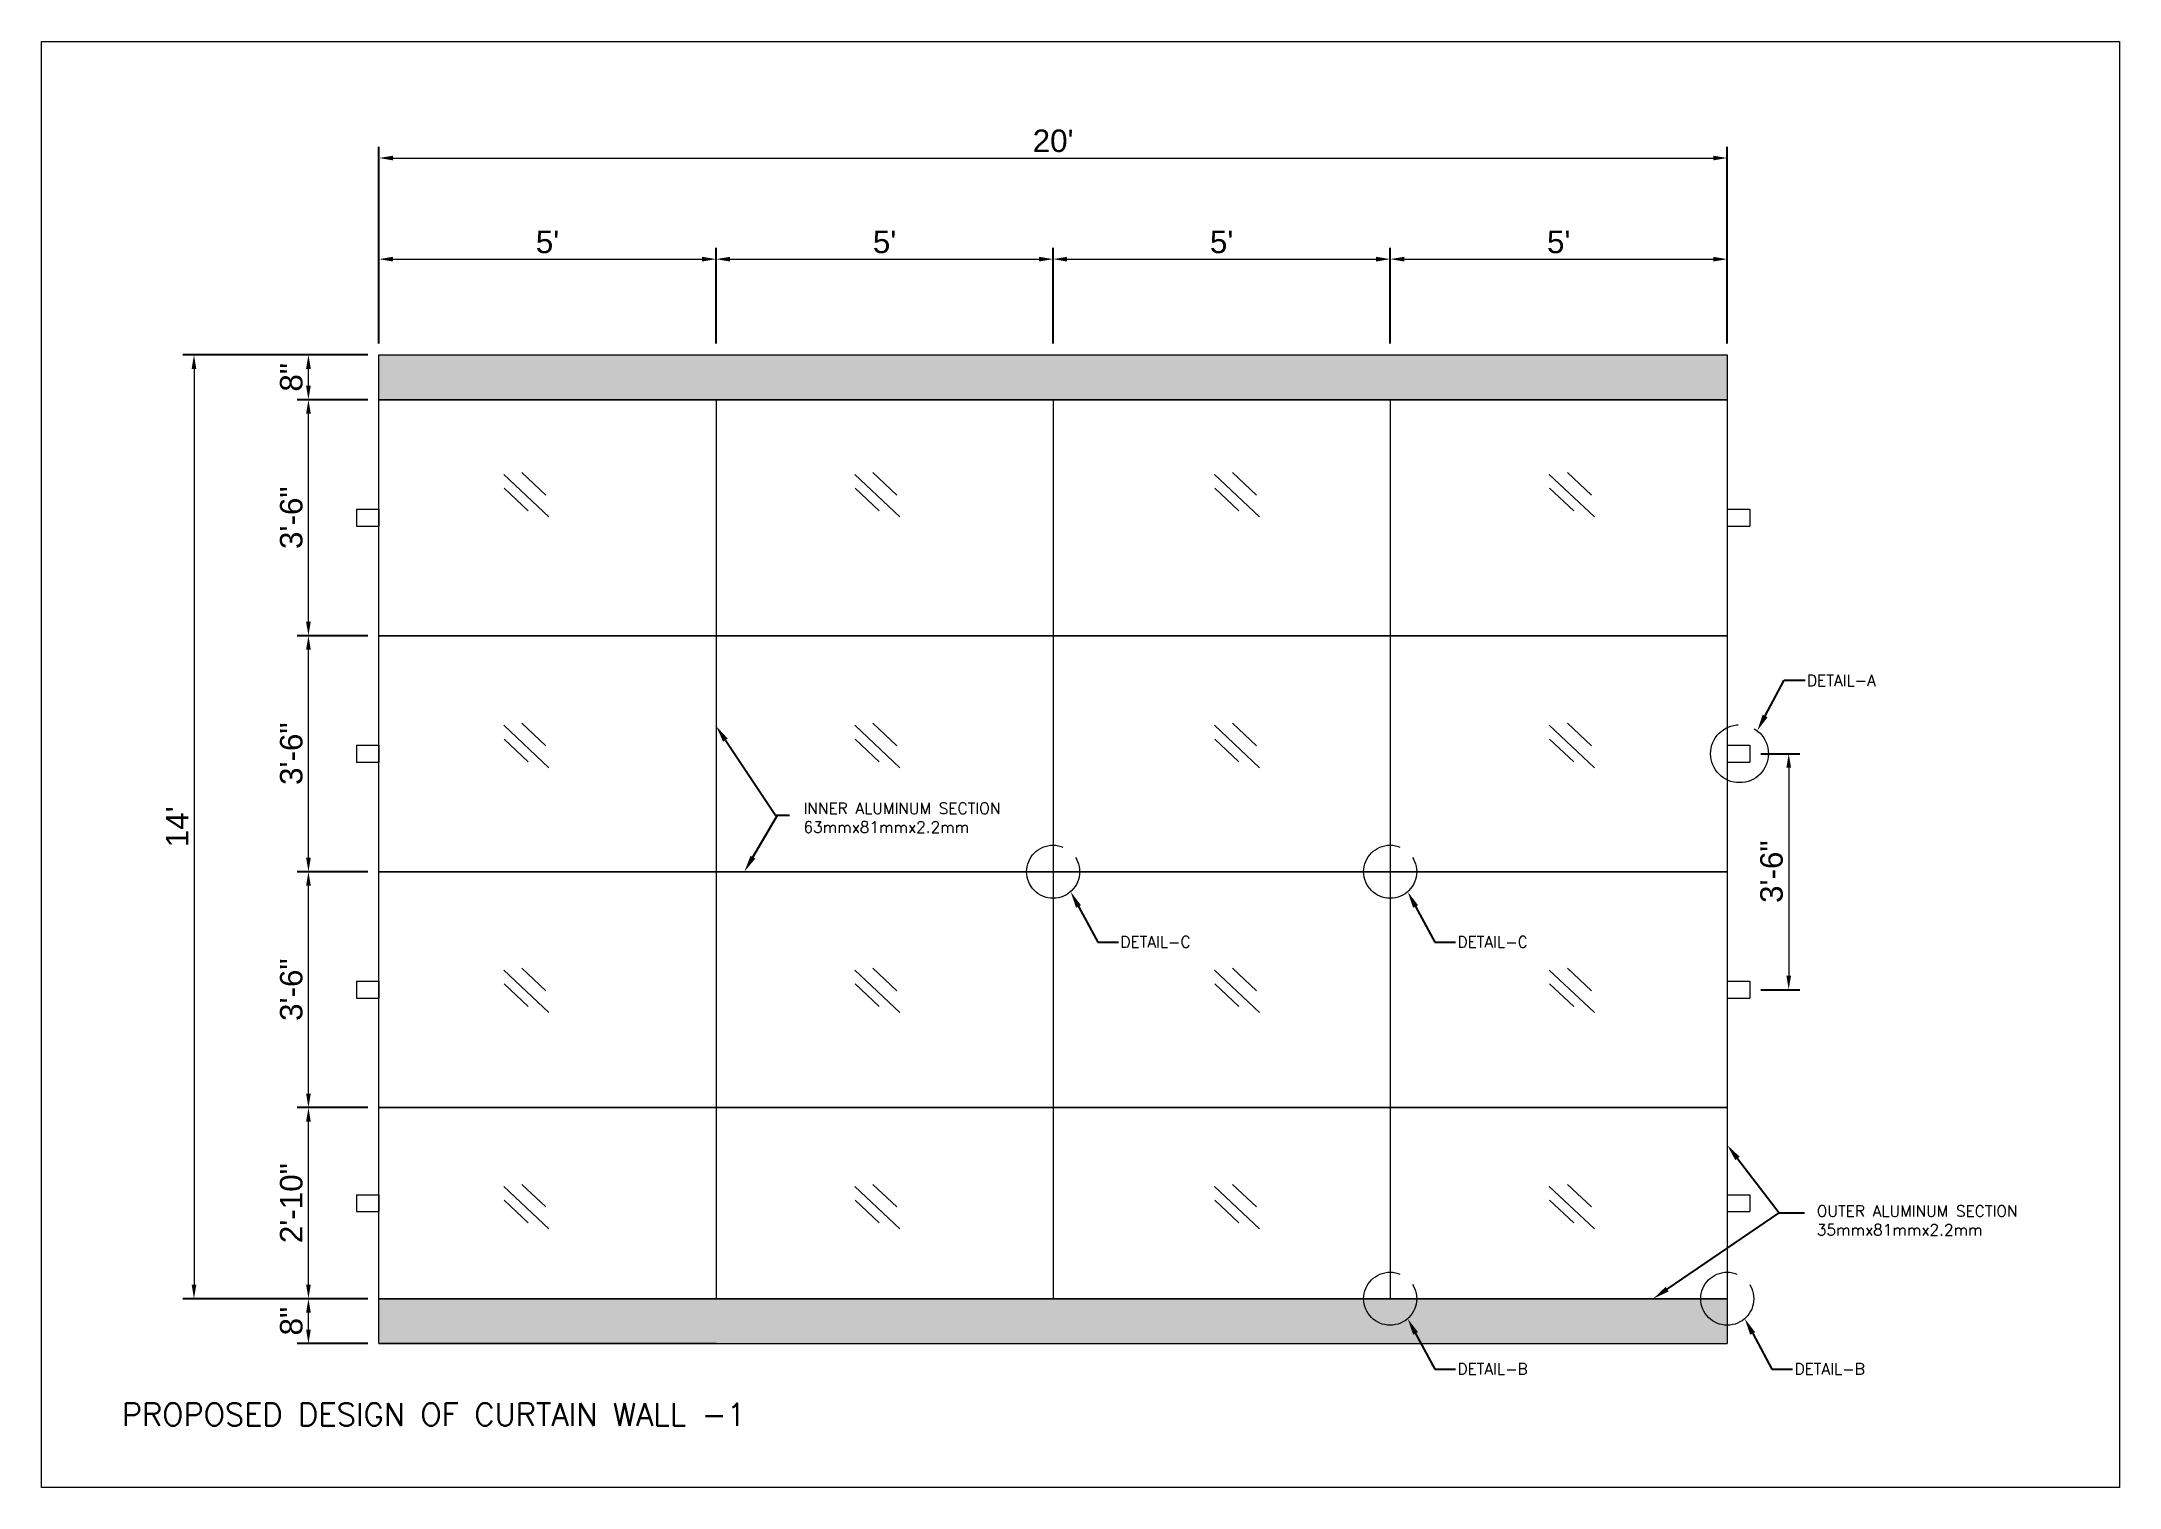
# Model space of a CAD drawing. Header units: feet. Extents: x -11 to 2437, y -109 to 219.
# Drawn here: x 1136.7 to 1506.6, y -38 to 219.3 of the extents above; entities that cross this region are included whole.
import ezdxf
from ezdxf import colors
from ezdxf.entities.mleader import LeaderData, LeaderLine
from ezdxf.math import Vec2, Vec3

# ---------------------------------------------------------------- set-up
doc = ezdxf.new("R2010")
doc.units = ezdxf.units.FT
doc.header["$MEASUREMENT"] = 0
doc.linetypes.add('ACAD_ISO08W100', pattern=[36, 24, -3, 6, -3])
for name, color, linetype, lineweight in [('DIM-1', 1, 'Continuous', 0), ('LIN-1', 3, 'Continuous', 18), ('LIN-2', 5, 'Continuous', 18)]:
    doc.layers.add(name, color=color, linetype=linetype, lineweight=lineweight)
doc.styles.add('Annotative', font='arial.ttf')
doc.styles.get("Standard").update_dxf_attribs({"font": 'romans.shx', "height": 4})
doc.dimstyles.new('DIM-1', dxfattribs={"dimtxt": 4, "dimasz": 2.5, "dimexe": 2, "dimexo": 2, "dimgap": 1, "dimtad": 1, "dimdec": 0, "dimzin": 0, "dimdsep": 46, "dimlunit": 4, "dimtxsty": 'Annotative', "dimcen": 0.09, "dimadec": 0, "dimazin": 0, "dimtfac": 1, "dimtdec": 0, "dimtofl": 0, "dimtmove": 0, "dimatfit": 3, "dimfxl": 1, "dimtolj": 1, "dimtzin": 0, "dimlwd": 0, "dimarcsym": 0})

msp = doc.modelspace()

# ---------------------------------------------------------------- texts
at = {"layer": 'DIM-1', "color": 7, "lineweight": 18, "char_height": 2}
for s, width, insert, attachment_point in [('{\\C3;DETAIL-A}', 54.1862, (1450.94, 106.6), 1), ('{\\C3;INNER ALUMINUM SECTION 63mmx81mmx2.2mm}', 39.6291, (1272.31, 83.84), 1), ('{\\C3;DETAIL-C}', 54.1862, (1328.72, 58.06), 7), ('{\\C3;DETAIL-C}', 54.1862, (1388.72, 58.06), 7), ('{\\C3;OUTER ALUMINUM SECTION 35mmx81mmx2.2mm}', 54.1862, (1452.69, 12.16), 1), ('{\\C3;DETAIL-B}', 54.1862, (1388.72, -17.94), 7), ('{\\C3;DETAIL-B}', 54.1862, (1448.72, -17.94), 7)]:
    msp.add_mtext_dynamic_manual_height_columns(s, width=width, gutter_width=20, heights=[0], dxfattribs=dict(at, insert=insert, attachment_point=attachment_point))
at = {"layer": 'LIN-1', "color": 7, "lineweight": 18, "insert": (1150.98, -23.05), "char_height": 4, "attachment_point": 1}
msp.add_mtext_dynamic_manual_height_columns('PROPOSED DESIGN OF CURTAIN WALL -1', width=342.9831, gutter_width=20, heights=[0], dxfattribs=at)

# ---------------------------------------------------------------- blocks, each defined once
blk = doc.blocks.new('*D30')
at = {"layer": 'Defpoints', "color": 0, "lineweight": 18, "transparency": 16777216}
for p in [(1184.19, -4.44), (1196.75, -4.44), (1196.75, -12.44)]:
    blk.add_point(p, dxfattribs=at)
at = {"layer": 'DIM-1', "color": 0, "lineweight": -2, "transparency": 16777216}
for p, q in [((1194.75, -4.44), (1182.19, -4.44)), ((1194.75, -12.44), (1182.19, -12.44))]:
    blk.add_line(p, q, dxfattribs=at)
at = {"layer": 'DIM-1', "color": 0, "lineweight": 0, "transparency": 16777216}
blk.add_line((1184.19, -9.94), (1184.19, -6.94), dxfattribs=at)
at = {"layer": 'DIM-1', "color": 0, "lineweight": 18, "transparency": 16777216}
for points in [[(1183.77, -6.94), (1184.61, -6.94), (1184.19, -4.44)], [(1183.77, -9.94), (1184.61, -9.94), (1184.19, -12.44)]]:
    blk.add_solid(points, dxfattribs=at)
at = {"layer": 'DIM-1', "color": 0, "lineweight": 18, "transparency": 16777216, "insert": (1181.15, -8.44), "char_height": 4, "attachment_point": 5, "rotation": 90, "style": 'Annotative'}
blk.add_mtext('\\A1;8"', dxfattribs=at)
blk = doc.blocks.new('*D31')
at = {"layer": 'Defpoints', "color": 0, "lineweight": 18, "transparency": 16777216}
for p in [(1184.19, 29.56), (1196.75, 29.56), (1196.75, -4.44)]:
    blk.add_point(p, dxfattribs=at)
at = {"layer": 'DIM-1', "color": 0, "lineweight": -2, "transparency": 16777216}
for p, q in [((1194.75, 29.56), (1182.19, 29.56)), ((1194.75, -4.44), (1182.19, -4.44))]:
    blk.add_line(p, q, dxfattribs=at)
at = {"layer": 'DIM-1', "color": 0, "lineweight": 0, "transparency": 16777216}
blk.add_line((1184.19, -1.94), (1184.19, 27.06), dxfattribs=at)
at = {"layer": 'DIM-1', "color": 0, "lineweight": 18, "transparency": 16777216}
for points in [[(1183.77, 27.06), (1184.61, 27.06), (1184.19, 29.56)], [(1183.77, -1.94), (1184.61, -1.94), (1184.19, -4.44)]]:
    blk.add_solid(points, dxfattribs=at)
at = {"layer": 'DIM-1', "color": 0, "lineweight": 18, "transparency": 16777216, "insert": (1181.15, 12.56), "char_height": 4, "attachment_point": 5, "rotation": 90, "style": 'Annotative'}
blk.add_mtext('\\A1;2\'-10"', dxfattribs=at)
blk = doc.blocks.new('*D32')
at = {"layer": 'Defpoints', "color": 0, "lineweight": 18, "transparency": 16777216}
for p in [(1184.19, 71.56), (1196.75, 71.56), (1196.75, 29.56)]:
    blk.add_point(p, dxfattribs=at)
at = {"layer": 'DIM-1', "color": 0, "lineweight": -2, "transparency": 16777216}
for p, q in [((1194.75, 71.56), (1182.19, 71.56)), ((1194.75, 29.56), (1182.19, 29.56))]:
    blk.add_line(p, q, dxfattribs=at)
at = {"layer": 'DIM-1', "color": 0, "lineweight": 0, "transparency": 16777216}
blk.add_line((1184.19, 32.06), (1184.19, 69.06), dxfattribs=at)
at = {"layer": 'DIM-1', "color": 0, "lineweight": 18, "transparency": 16777216}
for points in [[(1183.77, 69.06), (1184.61, 69.06), (1184.19, 71.56)], [(1183.77, 32.06), (1184.61, 32.06), (1184.19, 29.56)]]:
    blk.add_solid(points, dxfattribs=at)
at = {"layer": 'DIM-1', "color": 0, "lineweight": 18, "transparency": 16777216, "insert": (1181.15, 50.56), "char_height": 4, "attachment_point": 5, "rotation": 90, "style": 'Annotative'}
blk.add_mtext('\\A1;3\'-6"', dxfattribs=at)
blk = doc.blocks.new('*D33')
at = {"layer": 'Defpoints', "color": 0, "lineweight": 18, "transparency": 16777216}
for p in [(1184.19, 113.56), (1196.75, 113.56), (1196.69, 71.56)]:
    blk.add_point(p, dxfattribs=at)
at = {"layer": 'DIM-1', "color": 0, "lineweight": -2, "transparency": 16777216}
for p, q in [((1194.75, 113.56), (1182.19, 113.56)), ((1194.69, 71.56), (1182.19, 71.56))]:
    blk.add_line(p, q, dxfattribs=at)
at = {"layer": 'DIM-1', "color": 0, "lineweight": 0, "transparency": 16777216}
blk.add_line((1184.19, 74.06), (1184.19, 111.06), dxfattribs=at)
at = {"layer": 'DIM-1', "color": 0, "lineweight": 18, "transparency": 16777216}
for points in [[(1183.77, 111.06), (1184.61, 111.06), (1184.19, 113.56)], [(1183.77, 74.06), (1184.61, 74.06), (1184.19, 71.56)]]:
    blk.add_solid(points, dxfattribs=at)
at = {"layer": 'DIM-1', "color": 0, "lineweight": 18, "transparency": 16777216, "insert": (1181.15, 92.56), "char_height": 4, "attachment_point": 5, "rotation": 90, "style": 'Annotative'}
blk.add_mtext('\\A1;3\'-6"', dxfattribs=at)
blk = doc.blocks.new('*D34')
at = {"layer": 'Defpoints', "color": 0, "lineweight": 18, "transparency": 16777216}
for p in [(1184.19, 155.56), (1196.75, 155.56), (1196.75, 113.56)]:
    blk.add_point(p, dxfattribs=at)
at = {"layer": 'DIM-1', "color": 0, "lineweight": -2, "transparency": 16777216}
for p, q in [((1194.75, 155.56), (1182.19, 155.56)), ((1194.75, 113.56), (1182.19, 113.56))]:
    blk.add_line(p, q, dxfattribs=at)
at = {"layer": 'DIM-1', "color": 0, "lineweight": 0, "transparency": 16777216}
blk.add_line((1184.19, 116.06), (1184.19, 153.06), dxfattribs=at)
at = {"layer": 'DIM-1', "color": 0, "lineweight": 18, "transparency": 16777216}
for points in [[(1183.77, 153.06), (1184.61, 153.06), (1184.19, 155.56)], [(1183.77, 116.06), (1184.61, 116.06), (1184.19, 113.56)]]:
    blk.add_solid(points, dxfattribs=at)
at = {"layer": 'DIM-1', "color": 0, "lineweight": 18, "transparency": 16777216, "insert": (1181.15, 134.56), "char_height": 4, "attachment_point": 5, "rotation": 90, "style": 'Annotative'}
blk.add_mtext('\\A1;3\'-6"', dxfattribs=at)
blk = doc.blocks.new('*D35')
at = {"layer": 'Defpoints', "color": 0, "lineweight": 18, "transparency": 16777216}
for p in [(1184.19, 163.56), (1196.75, 163.56), (1196.69, 155.56)]:
    blk.add_point(p, dxfattribs=at)
at = {"layer": 'DIM-1', "color": 0, "lineweight": -2, "transparency": 16777216}
for p, q in [((1194.75, 163.56), (1182.19, 163.56)), ((1194.69, 155.56), (1182.19, 155.56))]:
    blk.add_line(p, q, dxfattribs=at)
at = {"layer": 'DIM-1', "color": 0, "lineweight": 0, "transparency": 16777216}
blk.add_line((1184.19, 158.06), (1184.19, 161.06), dxfattribs=at)
at = {"layer": 'DIM-1', "color": 0, "lineweight": 18, "transparency": 16777216}
for points in [[(1183.77, 161.06), (1184.61, 161.06), (1184.19, 163.56)], [(1183.77, 158.06), (1184.61, 158.06), (1184.19, 155.56)]]:
    blk.add_solid(points, dxfattribs=at)
at = {"layer": 'DIM-1', "color": 0, "lineweight": 18, "transparency": 16777216, "insert": (1181.15, 159.56), "char_height": 4, "attachment_point": 5, "rotation": 90, "style": 'Annotative'}
blk.add_mtext('\\A1;8"', dxfattribs=at)
blk = doc.blocks.new('*D25')
at = {"layer": 'Defpoints', "color": 0, "lineweight": 18, "transparency": 16777216}
for p in [(1196.69, 163.56), (1163.82, -4.44), (1196.75, -4.44)]:
    blk.add_point(p, dxfattribs=at)
at = {"layer": 'DIM-1', "color": 0, "lineweight": -2, "transparency": 16777216}
for p, q in [((1194.69, 163.56), (1161.82, 163.56)), ((1194.75, -4.44), (1161.82, -4.44))]:
    blk.add_line(p, q, dxfattribs=at)
at = {"layer": 'DIM-1', "color": 0, "lineweight": 0, "transparency": 16777216}
blk.add_line((1163.82, 161.06), (1163.82, -1.94), dxfattribs=at)
at = {"layer": 'DIM-1', "color": 0, "lineweight": 18, "transparency": 16777216}
for points in [[(1163.4, 161.06), (1164.23, 161.06), (1163.82, 163.56)], [(1163.4, -1.94), (1164.23, -1.94), (1163.82, -4.44)]]:
    blk.add_solid(points, dxfattribs=at)
at = {"layer": 'DIM-1', "color": 0, "lineweight": 18, "transparency": 16777216, "insert": (1160.81, 79.56), "char_height": 4, "attachment_point": 5, "rotation": 90, "style": 'Annotative'}
blk.add_mtext("\\A1;14'", dxfattribs=at)
blk = doc.blocks.new('*D26')
at = {"layer": 'Defpoints', "color": 0, "lineweight": 18, "transparency": 16777216}
for p in [(1256.75, 180.59), (1196.75, 163.56), (1256.75, 163.56)]:
    blk.add_point(p, dxfattribs=at)
at = {"layer": 'DIM-1', "color": 0, "lineweight": -2, "transparency": 16777216}
for p, q in [((1196.75, 165.56), (1196.75, 182.59)), ((1256.75, 165.56), (1256.75, 182.59))]:
    blk.add_line(p, q, dxfattribs=at)
at = {"layer": 'DIM-1', "color": 0, "lineweight": 0, "transparency": 16777216}
blk.add_line((1199.25, 180.59), (1254.25, 180.59), dxfattribs=at)
at = {"layer": 'DIM-1', "color": 0, "lineweight": 18, "transparency": 16777216}
for points in [[(1199.25, 181.01), (1199.25, 180.17), (1196.75, 180.59)], [(1254.25, 181.01), (1254.25, 180.17), (1256.75, 180.59)]]:
    blk.add_solid(points, dxfattribs=at)
at = {"layer": 'DIM-1', "color": 0, "lineweight": 18, "transparency": 16777216, "insert": (1226.75, 183.63), "char_height": 4, "attachment_point": 5, "style": 'Annotative'}
blk.add_mtext("\\A1;5'", dxfattribs=at)
blk = doc.blocks.new('*D27')
at = {"layer": 'Defpoints', "color": 0, "lineweight": 18, "transparency": 16777216}
for p in [(1316.75, 180.59), (1256.75, 165.56), (1316.75, 165.56)]:
    blk.add_point(p, dxfattribs=at)
at = {"layer": 'DIM-1', "color": 0, "lineweight": -2, "transparency": 16777216}
for p, q in [((1256.75, 167.56), (1256.75, 182.59)), ((1316.75, 167.56), (1316.75, 182.59))]:
    blk.add_line(p, q, dxfattribs=at)
at = {"layer": 'DIM-1', "color": 0, "lineweight": 0, "transparency": 16777216}
blk.add_line((1259.25, 180.59), (1314.25, 180.59), dxfattribs=at)
at = {"layer": 'DIM-1', "color": 0, "lineweight": 18, "transparency": 16777216}
for points in [[(1259.25, 181.01), (1259.25, 180.17), (1256.75, 180.59)], [(1314.25, 181.01), (1314.25, 180.17), (1316.75, 180.59)]]:
    blk.add_solid(points, dxfattribs=at)
at = {"layer": 'DIM-1', "color": 0, "lineweight": 18, "transparency": 16777216, "insert": (1286.75, 183.63), "char_height": 4, "attachment_point": 5, "style": 'Annotative'}
blk.add_mtext("\\A1;5'", dxfattribs=at)
blk = doc.blocks.new('*D36')
at = {"layer": 'Defpoints', "color": 0, "lineweight": 18, "transparency": 16777216}
for p in [(1376.75, 180.59), (1316.75, 163.56), (1376.75, 163.56)]:
    blk.add_point(p, dxfattribs=at)
at = {"layer": 'DIM-1', "color": 0, "lineweight": -2, "transparency": 16777216}
for p, q in [((1316.75, 165.56), (1316.75, 182.59)), ((1376.75, 165.56), (1376.75, 182.59))]:
    blk.add_line(p, q, dxfattribs=at)
at = {"layer": 'DIM-1', "color": 0, "lineweight": 0, "transparency": 16777216}
blk.add_line((1319.25, 180.59), (1374.25, 180.59), dxfattribs=at)
at = {"layer": 'DIM-1', "color": 0, "lineweight": 18, "transparency": 16777216}
for points in [[(1319.25, 181.01), (1319.25, 180.17), (1316.75, 180.59)], [(1374.25, 181.01), (1374.25, 180.17), (1376.75, 180.59)]]:
    blk.add_solid(points, dxfattribs=at)
at = {"layer": 'DIM-1', "color": 0, "lineweight": 18, "transparency": 16777216, "insert": (1346.75, 183.63), "char_height": 4, "attachment_point": 5, "style": 'Annotative'}
blk.add_mtext("\\A1;5'", dxfattribs=at)
blk = doc.blocks.new('*D28')
at = {"layer": 'Defpoints', "color": 0, "lineweight": 18, "transparency": 16777216}
for p in [(1436.75, 180.59), (1376.75, 165.56), (1436.75, 165.56)]:
    blk.add_point(p, dxfattribs=at)
at = {"layer": 'DIM-1', "color": 0, "lineweight": -2, "transparency": 16777216}
for p, q in [((1376.75, 167.56), (1376.75, 182.59)), ((1436.75, 167.56), (1436.75, 182.59))]:
    blk.add_line(p, q, dxfattribs=at)
at = {"layer": 'DIM-1', "color": 0, "lineweight": 0, "transparency": 16777216}
blk.add_line((1379.25, 180.59), (1434.25, 180.59), dxfattribs=at)
at = {"layer": 'DIM-1', "color": 0, "lineweight": 18, "transparency": 16777216}
for points in [[(1379.25, 181.01), (1379.25, 180.17), (1376.75, 180.59)], [(1434.25, 181.01), (1434.25, 180.17), (1436.75, 180.59)]]:
    blk.add_solid(points, dxfattribs=at)
at = {"layer": 'DIM-1', "color": 0, "lineweight": 18, "transparency": 16777216, "insert": (1406.75, 183.63), "char_height": 4, "attachment_point": 5, "style": 'Annotative'}
blk.add_mtext("\\A1;5'", dxfattribs=at)
blk = doc.blocks.new('*D29')
at = {"layer": 'Defpoints', "color": 0, "lineweight": 18, "transparency": 16777216}
for p in [(1436.75, 198.59), (1196.75, 163.56), (1436.75, 163.56)]:
    blk.add_point(p, dxfattribs=at)
at = {"layer": 'DIM-1', "color": 0, "lineweight": -2, "transparency": 16777216}
for p, q in [((1196.75, 165.56), (1196.75, 200.59)), ((1436.75, 165.56), (1436.75, 200.59))]:
    blk.add_line(p, q, dxfattribs=at)
at = {"layer": 'DIM-1', "color": 0, "lineweight": 0, "transparency": 16777216}
blk.add_line((1199.25, 198.59), (1434.25, 198.59), dxfattribs=at)
at = {"layer": 'DIM-1', "color": 0, "lineweight": 18, "transparency": 16777216}
for points in [[(1199.25, 199), (1199.25, 198.17), (1196.75, 198.59)], [(1434.25, 199), (1434.25, 198.17), (1436.75, 198.59)]]:
    blk.add_solid(points, dxfattribs=at)
at = {"layer": 'DIM-1', "color": 0, "lineweight": 18, "transparency": 16777216, "insert": (1316.75, 201.63), "char_height": 4, "attachment_point": 5, "style": 'Annotative'}
blk.add_mtext("\\A1;20'", dxfattribs=at)
blk = doc.blocks.new('*D37')
at = {"layer": 'Defpoints', "color": 0, "lineweight": 18, "transparency": 16777216}
for p in [(1440.75, 92.56), (1440.75, 50.56), (1447.69, 50.56)]:
    blk.add_point(p, dxfattribs=at)
at = {"layer": 'DIM-1', "color": 0, "lineweight": -2, "transparency": 16777216}
for p, q in [((1442.75, 92.56), (1449.69, 92.56)), ((1442.75, 50.56), (1449.69, 50.56))]:
    blk.add_line(p, q, dxfattribs=at)
at = {"layer": 'DIM-1', "color": 0, "lineweight": 0, "transparency": 16777216}
blk.add_line((1447.69, 90.06), (1447.69, 53.06), dxfattribs=at)
at = {"layer": 'DIM-1', "color": 0, "lineweight": 18, "transparency": 16777216}
for points in [[(1447.28, 90.06), (1448.11, 90.06), (1447.69, 92.56)], [(1447.28, 53.06), (1448.11, 53.06), (1447.69, 50.56)]]:
    blk.add_solid(points, dxfattribs=at)
at = {"layer": 'DIM-1', "color": 0, "lineweight": 18, "transparency": 16777216, "insert": (1444.65, 71.56), "char_height": 4, "attachment_point": 5, "rotation": 90, "style": 'Annotative'}
blk.add_mtext('\\A1;3\'-6"', dxfattribs=at)

# ---------------------------------------------------------------- dimensions: what is measured, and where the dimension line sits
at = {"layer": 'DIM-1', "color": 7, "lineweight": 18}
for base, p1, p2, picture, middle in [((1436.75, 198.59), (1196.75, 163.56), (1436.75, 163.56), '*D29', (1316.75, 201.63)), ((1256.75, 180.59), (1196.75, 163.56), (1256.75, 163.56), '*D26', (1226.75, 183.63)), ((1316.75, 180.59), (1256.75, 165.56), (1316.75, 165.56), '*D27', (1286.75, 183.63)), ((1376.75, 180.59), (1316.75, 163.56), (1376.75, 163.56), '*D36', (1346.75, 183.63)), ((1436.75, 180.59), (1376.75, 165.56), (1436.75, 165.56), '*D28', (1406.75, 183.63))]:
    dim = msp.add_linear_dim(base=base, p1=p1, p2=p2, dimstyle='DIM-1', dxfattribs=at)
    dim.commit()
    dim.dimension.update_dxf_attribs({"geometry": picture, "text_midpoint": middle})
for base, p1, p2, picture, middle in [((1163.82, -4.44), (1196.69, 163.56), (1196.75, -4.44), '*D25', (1160.81, 79.56)), ((1184.19, 163.56), (1196.69, 155.56), (1196.75, 163.56), '*D35', (1181.15, 159.56)), ((1184.19, 155.56), (1196.75, 113.56), (1196.75, 155.56), '*D34', (1181.15, 134.56)), ((1184.19, 113.56), (1196.69, 71.56), (1196.75, 113.56), '*D33', (1181.15, 92.56)), ((1447.69, 50.56), (1440.75, 92.56), (1440.75, 50.56), '*D37', (1444.65, 71.56)), ((1184.19, 71.56), (1196.75, 29.56), (1196.75, 71.56), '*D32', (1181.15, 50.56)), ((1184.19, 29.56), (1196.75, -4.44), (1196.75, 29.56), '*D31', (1181.15, 12.56)), ((1184.19, -4.44), (1196.75, -12.44), (1196.75, -4.44), '*D30', (1181.15, -8.44))]:
    dim = msp.add_linear_dim(base=base, p1=p1, p2=p2, angle=90, dimstyle='DIM-1', dxfattribs=at)
    dim.commit()
    dim.dimension.update_dxf_attribs({"geometry": picture, "text_midpoint": middle})

# ---------------------------------------------------------------- hatches: boundary and pattern name
at = {"layer": 'DIM-1', "lineweight": 18}
h = msp.add_hatch(dxfattribs=at)
h.set_pattern_fill('AR-CONC')
h.set_pattern_definition([(50, (1158.0765, 0), (7.1726, -0.62752), [0.75, -8.25]), (355, (1158.0765, 0), (-1.38751, 7.52192), [0.6, -6.6]), (100.4514, (1158.674, -0.052), (5.78509, 6.8944), [0.6374, -7.01142]), (46.1842, (1158.0765, 2), (10.67241, -1.6552), [1.125, -12.375]), (96.6356, (1158.966, 1.862), (9.34662, 9.7412), [0.9561, -10.51714]), (351.184, (1158.077, 2), (9.34662, 9.7412), [0.9, -9.9]), (21, (1159.0765, 1.5), (5.96907, -4.02619), [0.75, -8.25]), (326, (1159.0765, 1.5), (2.43315, 7.2515), [0.6, -6.6]), (71.4514, (1159.574, 1.1645), (8.40222, 3.22531), [0.6374, -7.01142]), (37.5, (1158.0765, 0), (0.121599, 3.328939), [0, -6.52, 0, -6.7, 0, -6.625]), (7.5, (1158.0765, 0), (2.630695, 3.944117), [0, -3.82, 0, -6.37, 0, -2.525]), (327.5, (1155.8465, 0), (5.338224, -0.225549), [0, -2.5, 0, -7.8, 0, -10.35]), (317.5, (1154.8465, 0), (5.83186, 1.00105), [0, -3.25, 0, -5.18, 0, -7.35])])
h.paths.add_polyline_path([(1436.75, 163.56), (1196.75, 163.56), (1196.75, 155.56), (1436.75, 155.56)])
h.paths.add_polyline_path([(1436.75, -4.44), (1196.75, -4.44), (1196.75, -12.44), (1436.75, -12.44)])

# ---------------------------------------------------------------- linework, layer by layer
at = {"color": 7, "lineweight": 18}
for p, q in [((1192.75, 136.06), (1192.75, 133.06)), ((1192.75, 136.06), (1196.75, 136.06)), ((1196.75, 136.06), (1196.75, 133.06)), ((1436.75, 136.06), (1436.75, 133.06)), ((1436.75, 136.06), (1440.75, 136.06)), ((1440.75, 136.06), (1440.75, 133.06)), ((1192.75, 133.06), (1196.75, 133.06)), ((1436.75, 133.06), (1440.75, 133.06)), ((1192.75, 94.06), (1192.75, 91.06)), ((1192.75, 94.06), (1196.75, 94.06)), ((1196.75, 94.06), (1196.75, 91.06)), ((1436.75, 94.06), (1436.75, 91.06)), ((1436.75, 94.06), (1440.75, 94.06)), ((1440.75, 94.06), (1440.75, 91.06)), ((1192.75, 91.06), (1196.75, 91.06)), ((1436.75, 91.06), (1440.75, 91.06)), ((1192.75, 52.06), (1192.75, 49.06)), ((1192.75, 52.06), (1196.75, 52.06)), ((1196.75, 52.06), (1196.75, 49.06)), ((1436.75, 52.06), (1436.75, 49.06)), ((1436.75, 52.06), (1440.75, 52.06)), ((1440.75, 52.06), (1440.75, 49.06)), ((1192.75, 49.06), (1196.75, 49.06)), ((1436.75, 49.06), (1440.75, 49.06)), ((1192.75, 14.06), (1192.75, 11.06)), ((1192.75, 14.06), (1196.75, 14.06)), ((1196.75, 14.06), (1196.75, 11.06)), ((1436.75, 14.06), (1436.75, 11.06)), ((1436.75, 14.06), (1440.75, 14.06)), ((1440.75, 14.06), (1440.75, 11.06)), ((1192.75, 11.06), (1196.75, 11.06)), ((1436.75, 11.06), (1440.75, 11.06))]:
    msp.add_line(p, q, dxfattribs=at)
at = {"layer": 'DIM-1', "color": 7, "lineweight": 18}
for p, q in [((1218.96, 142.28), (1226.99, 134.71)), ((1222.16, 142.63), (1226.45, 138.61)), ((1281.44, 142.28), (1289.47, 134.71)), ((1284.65, 142.63), (1288.94, 138.61)), ((1345.48, 142.28), (1353.51, 134.71)), ((1348.68, 142.63), (1352.97, 138.61)), ((1405.08, 142.28), (1413.11, 134.71)), ((1408.29, 142.63), (1412.57, 138.61)), ((1219.01, 139.82), (1223.3, 135.8)), ((1281.5, 139.82), (1285.79, 135.8)), ((1345.53, 139.82), (1349.82, 135.8)), ((1405.14, 139.82), (1409.42, 135.8)), ((1218.96, 97.62), (1226.99, 90.05)), ((1222.16, 97.97), (1226.45, 93.96)), ((1281.44, 97.62), (1289.47, 90.05)), ((1284.65, 97.97), (1288.94, 93.96)), ((1345.48, 97.62), (1353.51, 90.05)), ((1348.68, 97.97), (1352.97, 93.96)), ((1405.08, 97.62), (1413.11, 90.05)), ((1408.29, 97.97), (1412.57, 93.96)), ((1219.01, 95.16), (1223.3, 91.14)), ((1281.5, 95.16), (1285.79, 91.14)), ((1345.53, 95.16), (1349.82, 91.14)), ((1405.14, 95.16), (1409.42, 91.14)), ((1218.96, 54.05), (1226.99, 46.48)), ((1222.16, 54.4), (1226.45, 50.38)), ((1281.44, 54.05), (1289.47, 46.48)), ((1284.65, 54.4), (1288.94, 50.38)), ((1345.48, 54.05), (1353.51, 46.48)), ((1348.68, 54.4), (1352.97, 50.38)), ((1405.08, 54.05), (1413.11, 46.48)), ((1408.29, 54.4), (1412.57, 50.38)), ((1219.01, 51.59), (1223.3, 47.57)), ((1281.5, 51.59), (1285.79, 47.57)), ((1345.53, 51.59), (1349.82, 47.57)), ((1405.14, 51.59), (1409.42, 47.57)), ((1218.96, 15.55), (1226.99, 7.98)), ((1222.16, 15.91), (1226.45, 11.89)), ((1281.44, 15.55), (1289.47, 7.98)), ((1284.65, 15.91), (1288.94, 11.89)), ((1345.48, 15.55), (1353.51, 7.98)), ((1348.68, 15.91), (1352.97, 11.89)), ((1405.08, 15.55), (1413.11, 7.98)), ((1408.29, 15.91), (1412.57, 11.89)), ((1219.01, 13.1), (1223.3, 9.08)), ((1281.5, 13.1), (1285.79, 9.08)), ((1345.53, 13.1), (1349.82, 9.08)), ((1405.14, 13.1), (1409.42, 9.08))]:
    msp.add_line(p, q, dxfattribs=at)
msp.add_lwpolyline([(1136.68, 219.32), (1506.57, 219.32), (1506.57, -38.04), (1136.68, -38.04)], close=True, dxfattribs=at)
at = {"layer": 'DIM-1', "color": 7, "linetype": 'ACAD_ISO08W100', "lineweight": 18}
for centre, radius in [((1438.94, 92.56), 5.15), ((1316.75, 71.56), 4.72), ((1376.75, 71.56), 4.72), ((1376.75, -4.44), 4.72), ((1436.75, -4.44), 4.72)]:
    msp.add_circle(centre, radius, dxfattribs=at)
at = {"layer": 'LIN-1', "color": 7, "lineweight": 18}
for p, q in [((1196.75, 155.56), (1196.75, 163.56)), ((1196.75, 113.56), (1196.75, 155.56)), ((1196.75, 155.56), (1256.75, 155.56)), ((1256.75, 155.56), (1196.75, 155.56)), ((1196.75, 155.56), (1256.75, 155.56)), ((1256.75, 155.56), (1196.75, 155.56)), ((1256.75, 155.56), (1256.75, 113.56)), ((1256.75, 155.56), (1316.75, 155.56)), ((1316.75, 155.56), (1256.75, 155.56)), ((1316.75, 155.56), (1316.75, 113.56)), ((1316.75, 155.56), (1376.75, 155.56)), ((1376.75, 155.56), (1316.75, 155.56)), ((1376.75, 155.56), (1376.75, 113.56)), ((1376.75, 155.56), (1436.75, 155.56)), ((1436.75, 155.56), (1376.75, 155.56)), ((1436.75, 155.56), (1436.75, 113.56)), ((1196.75, 71.56), (1196.75, 113.56)), ((1196.75, 113.56), (1256.75, 113.56)), ((1256.75, 113.56), (1196.75, 113.56)), ((1256.75, 113.56), (1256.75, 71.56)), ((1256.75, 113.56), (1316.75, 113.56)), ((1316.75, 113.56), (1256.75, 113.56)), ((1316.75, 113.56), (1316.75, 71.56)), ((1316.75, 113.56), (1376.75, 113.56)), ((1376.75, 113.56), (1316.75, 113.56)), ((1376.75, 113.56), (1376.75, 71.56)), ((1376.75, 113.56), (1436.75, 113.56)), ((1436.75, 113.56), (1376.75, 113.56)), ((1436.75, 113.56), (1436.75, 71.56)), ((1196.75, 29.56), (1196.75, 71.56)), ((1196.75, 71.56), (1256.75, 71.56)), ((1256.75, 71.56), (1196.75, 71.56)), ((1256.75, 71.56), (1256.75, 29.56)), ((1256.75, 71.56), (1316.75, 71.56)), ((1316.75, 71.56), (1256.75, 71.56)), ((1316.75, 71.56), (1316.75, 29.56)), ((1316.75, 71.56), (1376.75, 71.56)), ((1376.75, 71.56), (1316.75, 71.56)), ((1376.75, 71.56), (1376.75, 29.56)), ((1376.75, 71.56), (1436.75, 71.56)), ((1436.75, 71.56), (1376.75, 71.56)), ((1436.75, 71.56), (1436.75, 29.56)), ((1196.75, -4.44), (1196.75, 29.56)), ((1196.75, 29.56), (1256.75, 29.56)), ((1256.75, 29.56), (1196.75, 29.56)), ((1256.75, 29.56), (1256.75, -4.44)), ((1256.75, 29.56), (1316.75, 29.56)), ((1316.75, 29.56), (1256.75, 29.56)), ((1316.75, 29.56), (1316.75, -4.44)), ((1316.75, 29.56), (1376.75, 29.56)), ((1376.75, 29.56), (1316.75, 29.56)), ((1376.75, 29.56), (1376.75, -4.44)), ((1376.75, 29.56), (1436.75, 29.56)), ((1436.75, 29.56), (1376.75, 29.56)), ((1436.75, 29.56), (1436.75, -4.44)), ((1196.75, -4.44), (1256.75, -4.44)), ((1256.75, -4.44), (1196.75, -4.44)), ((1256.75, -4.44), (1316.75, -4.44)), ((1316.75, -4.44), (1256.75, -4.44)), ((1316.75, -4.44), (1376.75, -4.44)), ((1376.75, -4.44), (1316.75, -4.44)), ((1376.75, -4.44), (1436.75, -4.44)), ((1436.75, -4.44), (1376.75, -4.44)), ((1256.75, -12.44), (1196.75, -12.44))]:
    msp.add_line(p, q, dxfattribs=at)
at = {"layer": 'LIN-2', "color": 7, "lineweight": 18}
for p, q in [((1196.75, 163.56), (1436.75, 163.56)), ((1196.75, 155.56), (1196.75, 163.56)), ((1436.75, 163.56), (1436.75, 155.56)), ((1196.75, 155.56), (1436.75, 155.56)), ((1196.75, -4.44), (1436.75, -4.44)), ((1196.75, -12.44), (1196.75, -4.44)), ((1436.75, -4.44), (1436.75, -12.44)), ((1196.75, -12.44), (1436.75, -12.44))]:
    msp.add_line(p, q, dxfattribs=at)

msp.set_redraw_order([(e.dxf.handle, doc.entitydb.next_handle()) for e in msp.query("TEXT MTEXT ATTDEF DIMENSION ARC_DIMENSION")])  # texts and dimensions are drawn at this point

# ---------------------------------------------------------------- leaders
at = {"color": 7, "lineweight": 18}
ml = msp.add_multileader_mtext('Standard', dxfattribs=at)
ml.set_content('', color=7)
ml.set_leader_properties()
ml.build(insert=Vec2(0, 0))
ml.multileader.update_dxf_attribs({"dogleg_length": 0.36, "arrow_head_size": 3})
ctx = ml.context
ctx.base_point, ctx.arrow_head_size, ctx.landing_gap_size, ctx.plane_origin = Vec3(1450.61, 105.67), 3, 0.09, Vec3(1442.08, 96.64)
notes = []
notes.append((ctx, [(0, (1, 1, 0), (1446.91, 105.67), (1, 0), 3.7, [(0, [(1442.08, 96.64)], 0, [])])]))
ctx.mtext.insert, ctx.mtext.flow_direction = Vec3(1450.7, 107.67), 5
ml = msp.add_multileader_mtext('Standard', dxfattribs=at)
ml.set_content('', color=7)
ml.set_leader_properties()
ml.build(insert=Vec2(0, 0))
ml.multileader.update_dxf_attribs({"dogleg_length": 0.36, "arrow_head_size": 3})
ctx = ml.context
ctx.base_point, ctx.arrow_head_size, ctx.landing_gap_size, ctx.plane_origin = Vec3(1328.39, 58.99), 3, 0.09, Vec3(1319.86, 68.01)
notes.append((ctx, [(0, (1, 1, 0), (1324.69, 58.99), (1, 0), 3.7, [(0, [(1319.86, 68.01)], 0, [])])]))
ctx.mtext.insert, ctx.mtext.flow_direction = Vec3(1328.48, 60.99), 5
ml = msp.add_multileader_mtext('Standard', dxfattribs=at)
ml.set_content('', color=7)
ml.set_leader_properties()
ml.build(insert=Vec2(0, 0))
ml.multileader.update_dxf_attribs({"dogleg_length": 0.36, "arrow_head_size": 3})
ctx = ml.context
ctx.base_point, ctx.arrow_head_size, ctx.landing_gap_size, ctx.plane_origin = Vec3(1388.39, 58.99), 3, 0.09, Vec3(1379.86, 68.01)
notes.append((ctx, [(0, (1, 1, 0), (1384.69, 58.99), (1, 0), 3.7, [(0, [(1379.86, 68.01)], 0, [])])]))
ctx.mtext.insert, ctx.mtext.flow_direction = Vec3(1388.48, 60.99), 5
ml = msp.add_multileader_mtext('Standard', dxfattribs=at)
ml.set_content('', color=7)
ml.set_leader_properties()
ml.build(insert=Vec2(0, 0))
ml.multileader.update_dxf_attribs({"dogleg_length": 0.36, "arrow_head_size": 3})
ctx = ml.context
ctx.base_point, ctx.arrow_head_size, ctx.landing_gap_size, ctx.plane_origin = Vec3(1388.39, -17.01), 3, 0.09, Vec3(1379.86, -7.99)
notes.append((ctx, [(0, (1, 1, 0), (1384.69, -17.01), (1, 0), 3.7, [(0, [(1379.86, -7.99)], 0, [])])]))
ctx.mtext.insert, ctx.mtext.flow_direction = Vec3(1388.48, -15.01), 5
ml = msp.add_multileader_mtext('Standard', dxfattribs=at)
ml.set_content('', color=7)
ml.set_leader_properties()
ml.build(insert=Vec2(0, 0))
ml.multileader.update_dxf_attribs({"dogleg_length": 0.36, "arrow_head_size": 3})
ctx = ml.context
ctx.base_point, ctx.arrow_head_size, ctx.landing_gap_size, ctx.plane_origin = Vec3(1448.39, -17.01), 3, 0.09, Vec3(1439.86, -7.99)
notes.append((ctx, [(0, (1, 1, 0), (1444.69, -17.01), (1, 0), 3.7, [(0, [(1439.86, -7.99)], 0, [])])]))
ctx.mtext.insert, ctx.mtext.flow_direction = Vec3(1448.48, -15.01), 5
at = {"layer": 'DIM-1', "color": 7, "lineweight": 18}
ml = msp.add_multileader_mtext('Standard', dxfattribs=at)
ml.set_content('', color=7)
ml.set_leader_properties()
ml.build(insert=Vec2(0, 0))
ml.multileader.update_dxf_attribs({"dogleg_length": 0.36, "arrow_head_size": 3})
ctx = ml.context
ctx.base_point, ctx.arrow_head_size, ctx.landing_gap_size, ctx.plane_origin = Vec3(1267.69, 81.62), 3, 0.09, Vec3(1256.75, 97.48)
notes.append((ctx, [(0, (1, 1, 0), (1267.33, 81.62), (1, 0), 0.36, [(0, [(1256.75, 97.48)], 0, [])])]))
ctx.mtext.insert, ctx.mtext.flow_direction = Vec3(1267.78, 83.62), 5
ml = msp.add_multileader_mtext('Standard', dxfattribs=at)
ml.set_content('', color=7)
ml.set_leader_properties()
ml.build(insert=Vec2(0, 0))
ml.multileader.update_dxf_attribs({"dogleg_length": 0.36, "arrow_head_size": 3})
ctx = ml.context
ctx.base_point, ctx.arrow_head_size, ctx.landing_gap_size, ctx.plane_origin = Vec3(1269.8, 81.62), 3, 0.09, Vec3(1261.79, 71.56)
notes.append((ctx, [(0, (1, 1, 0), (1267.69, 81.62), (1, 0), 2.11, [(0, [(1261.79, 71.56)], 0, [])])]))
ctx.mtext.insert, ctx.mtext.flow_direction = Vec3(1269.89, 83.62), 5
ml = msp.add_multileader_mtext('Standard', dxfattribs=at)
ml.set_content('', color=7)
ml.set_leader_properties()
ml.build(insert=Vec2(0, 0))
ml.multileader.update_dxf_attribs({"dogleg_length": 0.36, "arrow_head_size": 3})
ctx = ml.context
ctx.base_point, ctx.arrow_head_size, ctx.landing_gap_size, ctx.plane_origin = Vec3(1446.34, 10.84), 3, 0.09, Vec3(1436.75, 22.9)
notes.append((ctx, [(0, (1, 1, 0), (1445.98, 10.84), (1, 0), 0.36, [(0, [(1436.75, 22.9)], 0, [])])]))
ctx.mtext.insert, ctx.mtext.flow_direction = Vec3(1446.43, 12.84), 5
ml = msp.add_multileader_mtext('Standard', dxfattribs=at)
ml.set_content('', color=7)
ml.set_leader_properties()
ml.build(insert=Vec2(0, 0))
ml.multileader.update_dxf_attribs({"dogleg_length": 0.36, "arrow_head_size": 3})
ctx = ml.context
ctx.base_point, ctx.arrow_head_size, ctx.landing_gap_size, ctx.plane_origin = Vec3(1450.52, 10.84), 3, 0.09, Vec3(1423.57, -4.44)
notes.append((ctx, [(0, (1, 1, 0), (1445.98, 10.84), (1, 0), 4.54, [(0, [(1423.57, -4.44)], 0, [])])]))
ctx.mtext.insert, ctx.mtext.flow_direction = Vec3(1450.61, 12.84), 5
for ctx, leaders in notes:
    for number, flags, end, landing, length, lines in leaders:
        leader = LeaderData()
        leader.index, (leader.has_last_leader_line, leader.has_dogleg_vector, leader.attachment_direction) = number, flags
        leader.last_leader_point, leader.dogleg_vector, leader.dogleg_length = Vec3(end), Vec3(landing), length
        for number, points, colour, breaks in lines:
            line = LeaderLine()
            line.index, line.vertices, line.color, line.breaks = number, Vec3.list(points), colors.encode_raw_color(colour), breaks
            leader.lines.append(line)
        ctx.leaders.append(leader)

doc.saveas('drawing.dxf')
